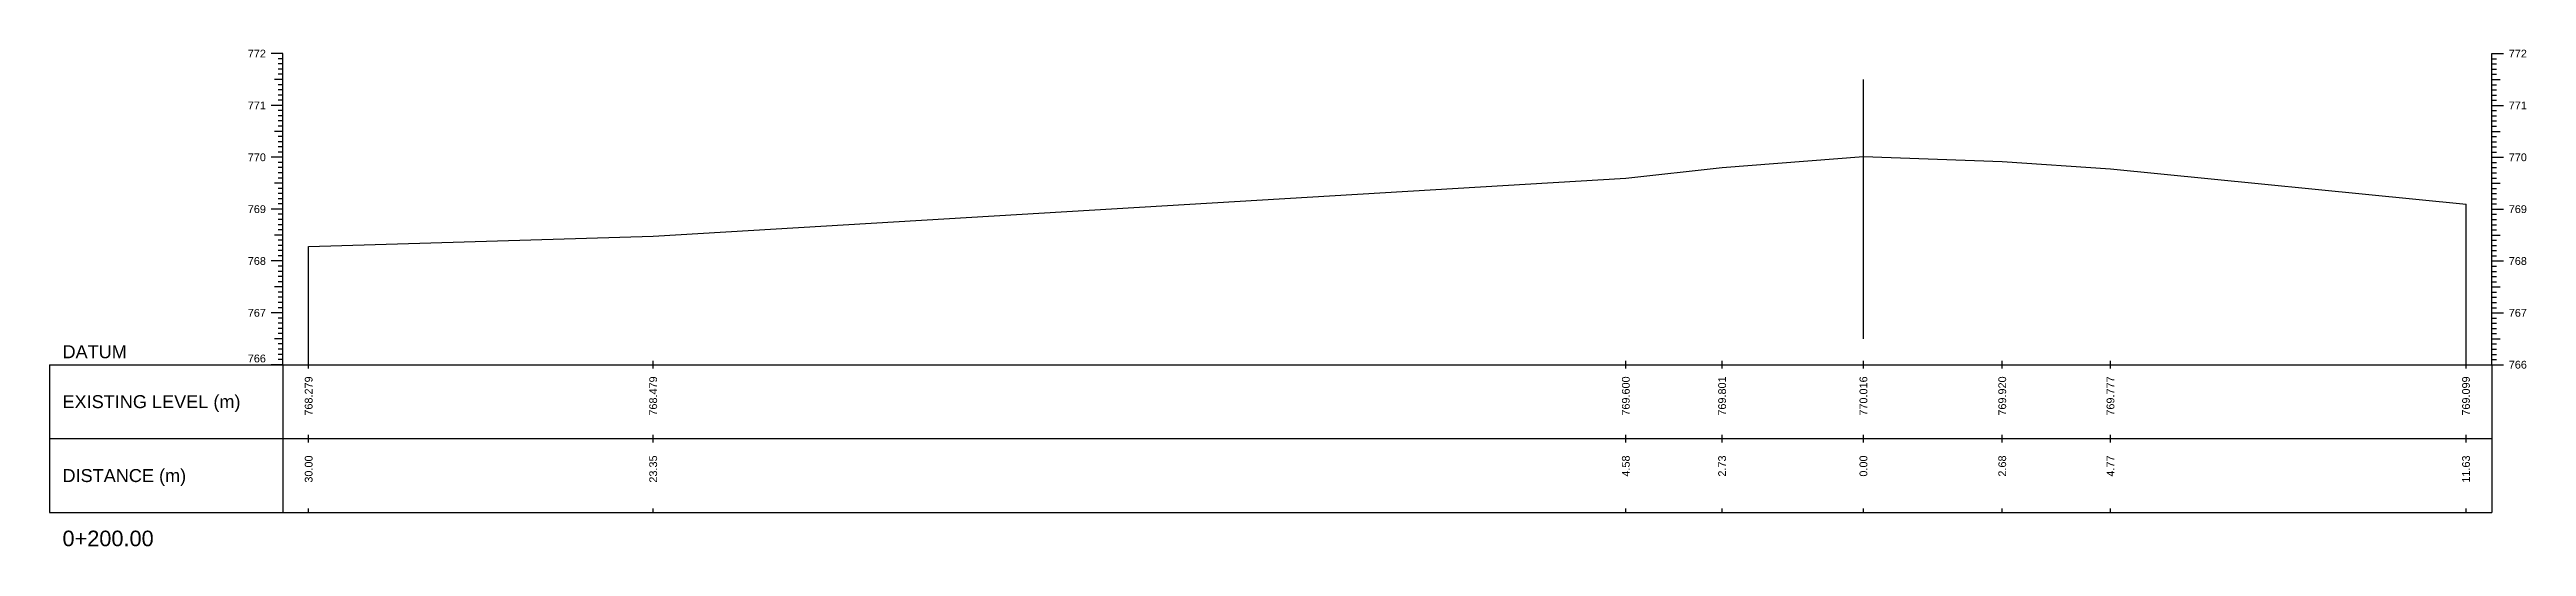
# Model space of a CAD drawing. Header units: millimetres. Extents: x 505 to 14020, y 627 to 6964.
# Drawn here: x 7845.6 to 8323.5, y 5292.4 to 5388.2 of the extents above; entities that cross this region are included whole.
import ezdxf
from ezdxf.enums import TextEntityAlignment as Align

# ---------------------------------------------------------------- set-up
doc = ezdxf.new("R2010")
doc.units = ezdxf.units.MM
for name, color, linetype in [('CL', 4, 'Continuous'), ('CS_Drawing', 7, 'Continuous'), ('GL', 3, 'Continuous')]:
    doc.layers.add(name, color=color, linetype=linetype)
doc.styles.get("Standard").update_dxf_attribs({"font": 'arial.ttf'})

msp = doc.modelspace()

# ---------------------------------------------------------------- texts
at = {"layer": 'CS_Drawing'}
for s, p in [('772', (7887.31, 5387.421)), ('771', (7887.31, 5377.421)), ('770', (7887.31, 5367.421)), ('769', (7887.31, 5357.421)), ('768', (7887.31, 5347.421)), ('767', (7887.31, 5337.421))]:
    msp.add_text(s, height=1.5, dxfattribs=at).set_placement(p, align=Align.MIDDLE_RIGHT)
for s, height, p in [('772', 1.5, (8320.084, 5387.421)), ('771', 1.5, (8320.084, 5377.421)), ('770', 1.5, (8320.084, 5367.421)), ('769', 1.5, (8320.084, 5357.421)), ('768', 1.5, (8320.084, 5347.421)), ('767', 1.5, (8320.084, 5337.421)), ('DATUM', 2.5, (7848.06, 5329.921)), ('766', 1.5, (8320.084, 5327.421)), ('766', 1.5, (8320.084, 5327.421)), ('EXISTING LEVEL (m)', 2.5, (7848.06, 5320.296)), ('DISTANCE (m)', 2.5, (7848.06, 5306.046)), ('0+200.00', 3, (7848.06, 5293.921))]:
    msp.add_text(s, height=height, dxfattribs=at).set_placement(p, align=Align.MIDDLE_LEFT)
msp.add_text('766', height=1.5, dxfattribs=at).set_placement((7887.31, 5327.871), align=Align.RIGHT)
for s, p in [('768.279', (7895.56, 5325.171)), ('768.479', (7962.037, 5325.171)), ('769.600', (8149.716, 5325.171)), ('769.801', (8168.289, 5325.171)), ('770.016', (8195.559, 5325.171)), ('769.920', (8222.349, 5325.171)), ('769.777', (8243.23, 5325.171)), ('769.099', (8311.834, 5325.171)), ('30.00', (7895.56, 5309.921)), ('23.35', (7962.037, 5309.921)), ('4.58', (8149.716, 5309.921)), ('2.73', (8168.289, 5309.921)), ('0.00', (8195.559, 5309.921)), ('2.68', (8222.349, 5309.921)), ('4.77', (8243.23, 5309.921)), ('11.63', (8311.834, 5309.921))]:
    msp.add_text(s, height=1.5, rotation=90, dxfattribs=at).set_placement(p, align=Align.MIDDLE_RIGHT)

# ---------------------------------------------------------------- linework, layer by layer
at = {"layer": 'CL', "ltscale": 10}
msp.add_line((8195.56, 5332.421), (8195.56, 5382.421), dxfattribs=at)
at = {"layer": 'CS_Drawing'}
for p, q in [((7890.56, 5387.421), (7888.31, 5387.421)), ((7890.56, 5387.421), (7888.985, 5387.421)), ((7890.56, 5387.421), (7889.66, 5387.421)), ((7890.56, 5386.421), (7889.66, 5386.421)), ((7890.56, 5327.421), (7890.56, 5387.421)), ((8316.834, 5387.421), (8319.084, 5387.421)), ((8316.834, 5387.421), (8318.409, 5387.421)), ((8316.834, 5387.421), (8317.734, 5387.421)), ((8316.834, 5327.421), (8316.834, 5387.421)), ((8316.834, 5386.421), (8317.734, 5386.421)), ((7890.56, 5382.421), (7888.985, 5382.421)), ((7890.56, 5385.421), (7889.66, 5385.421)), ((7890.56, 5384.421), (7889.66, 5384.421)), ((7890.56, 5383.421), (7889.66, 5383.421)), ((7890.56, 5382.421), (7889.66, 5382.421)), ((8316.834, 5385.421), (8317.734, 5385.421)), ((8316.834, 5384.421), (8317.734, 5384.421)), ((8316.834, 5383.421), (8317.734, 5383.421)), ((8316.834, 5382.421), (8318.409, 5382.421)), ((8316.834, 5382.421), (8317.734, 5382.421)), ((7890.56, 5377.421), (7888.31, 5377.421)), ((7890.56, 5377.421), (7888.985, 5377.421)), ((7890.56, 5381.421), (7889.66, 5381.421)), ((7890.56, 5380.421), (7889.66, 5380.421)), ((7890.56, 5379.421), (7889.66, 5379.421)), ((7890.56, 5378.421), (7889.66, 5378.421)), ((7890.56, 5377.421), (7889.66, 5377.421)), ((8316.834, 5381.421), (8317.734, 5381.421)), ((8316.834, 5380.421), (8317.734, 5380.421)), ((8316.834, 5379.421), (8317.734, 5379.421)), ((8316.834, 5378.421), (8317.734, 5378.421)), ((8316.834, 5377.421), (8319.084, 5377.421)), ((8316.834, 5377.421), (8318.409, 5377.421)), ((8316.834, 5377.421), (8317.734, 5377.421)), ((7890.56, 5372.421), (7888.985, 5372.421)), ((7890.56, 5376.421), (7889.66, 5376.421)), ((7890.56, 5375.421), (7889.66, 5375.421)), ((7890.56, 5374.421), (7889.66, 5374.421)), ((7890.56, 5373.421), (7889.66, 5373.421)), ((7890.56, 5372.421), (7889.66, 5372.421)), ((8316.834, 5376.421), (8317.734, 5376.421)), ((8316.834, 5375.421), (8317.734, 5375.421)), ((8316.834, 5374.421), (8317.734, 5374.421)), ((8316.834, 5373.421), (8317.734, 5373.421)), ((8316.834, 5372.421), (8318.409, 5372.421)), ((8316.834, 5372.421), (8317.734, 5372.421)), ((7890.56, 5367.421), (7888.31, 5367.421)), ((7890.56, 5367.421), (7888.985, 5367.421)), ((7890.56, 5371.421), (7889.66, 5371.421)), ((7890.56, 5370.421), (7889.66, 5370.421)), ((7890.56, 5369.421), (7889.66, 5369.421)), ((7890.56, 5368.421), (7889.66, 5368.421)), ((7890.56, 5367.421), (7889.66, 5367.421)), ((8316.834, 5371.421), (8317.734, 5371.421)), ((8316.834, 5370.421), (8317.734, 5370.421)), ((8316.834, 5369.421), (8317.734, 5369.421)), ((8316.834, 5368.421), (8317.734, 5368.421)), ((8316.834, 5367.421), (8319.084, 5367.421)), ((8316.834, 5367.421), (8318.409, 5367.421)), ((8316.834, 5367.421), (8317.734, 5367.421)), ((7890.56, 5366.421), (7889.66, 5366.421)), ((7890.56, 5365.421), (7889.66, 5365.421)), ((7890.56, 5364.421), (7889.66, 5364.421)), ((7890.56, 5363.421), (7889.66, 5363.421)), ((8316.834, 5366.421), (8317.734, 5366.421)), ((8316.834, 5365.421), (8317.734, 5365.421)), ((8316.834, 5364.421), (8317.734, 5364.421)), ((8316.834, 5363.421), (8317.734, 5363.421)), ((7890.56, 5362.421), (7888.985, 5362.421)), ((7890.56, 5362.421), (7889.66, 5362.421)), ((7890.56, 5361.421), (7889.66, 5361.421)), ((7890.56, 5360.421), (7889.66, 5360.421)), ((7890.56, 5359.421), (7889.66, 5359.421)), ((7890.56, 5358.421), (7889.66, 5358.421)), ((8311.834, 5327.421), (8311.834, 5358.411)), ((8316.834, 5362.421), (8318.409, 5362.421)), ((8316.834, 5362.421), (8317.734, 5362.421)), ((8316.834, 5361.421), (8317.734, 5361.421)), ((8316.834, 5360.421), (8317.734, 5360.421)), ((8316.834, 5359.421), (8317.734, 5359.421)), ((8316.834, 5358.421), (8317.734, 5358.421)), ((7890.56, 5357.421), (7888.31, 5357.421)), ((7890.56, 5357.421), (7888.985, 5357.421)), ((7890.56, 5357.421), (7889.66, 5357.421)), ((7890.56, 5356.421), (7889.66, 5356.421)), ((7890.56, 5355.421), (7889.66, 5355.421)), ((7890.56, 5354.421), (7889.66, 5354.421)), ((7890.56, 5353.421), (7889.66, 5353.421)), ((8316.834, 5357.421), (8319.084, 5357.421)), ((8316.834, 5357.421), (8318.409, 5357.421)), ((8316.834, 5357.421), (8317.734, 5357.421)), ((8316.834, 5356.421), (8317.734, 5356.421)), ((8316.834, 5355.421), (8317.734, 5355.421)), ((8316.834, 5354.421), (8317.734, 5354.421)), ((8316.834, 5353.421), (8317.734, 5353.421)), ((7890.56, 5352.421), (7888.985, 5352.421)), ((7890.56, 5352.421), (7889.66, 5352.421)), ((7890.56, 5351.421), (7889.66, 5351.421)), ((7890.56, 5350.421), (7889.66, 5350.421)), ((7890.56, 5349.421), (7889.66, 5349.421)), ((7890.56, 5348.421), (7889.66, 5348.421)), ((7895.56, 5327.421), (7895.56, 5350.211)), ((8316.834, 5352.421), (8318.409, 5352.421)), ((8316.834, 5352.421), (8317.734, 5352.421)), ((8316.834, 5351.421), (8317.734, 5351.421)), ((8316.834, 5350.421), (8317.734, 5350.421)), ((8316.834, 5349.421), (8317.734, 5349.421)), ((8316.834, 5348.421), (8317.734, 5348.421)), ((7890.56, 5347.421), (7888.31, 5347.421)), ((7890.56, 5347.421), (7888.985, 5347.421)), ((7890.56, 5347.421), (7889.66, 5347.421)), ((7890.56, 5346.421), (7889.66, 5346.421)), ((7890.56, 5345.421), (7889.66, 5345.421)), ((7890.56, 5344.421), (7889.66, 5344.421)), ((7890.56, 5343.421), (7889.66, 5343.421)), ((8316.834, 5347.421), (8319.084, 5347.421)), ((8316.834, 5347.421), (8318.409, 5347.421)), ((8316.834, 5347.421), (8317.734, 5347.421)), ((8316.834, 5346.421), (8317.734, 5346.421)), ((8316.834, 5345.421), (8317.734, 5345.421)), ((8316.834, 5344.421), (8317.734, 5344.421)), ((8316.834, 5343.421), (8317.734, 5343.421)), ((7890.56, 5342.421), (7888.985, 5342.421)), ((7890.56, 5342.421), (7889.66, 5342.421)), ((7890.56, 5341.421), (7889.66, 5341.421)), ((7890.56, 5340.421), (7889.66, 5340.421)), ((7890.56, 5339.421), (7889.66, 5339.421)), ((8316.834, 5342.421), (8318.409, 5342.421)), ((8316.834, 5342.421), (8317.734, 5342.421)), ((8316.834, 5341.421), (8317.734, 5341.421)), ((8316.834, 5340.421), (8317.734, 5340.421)), ((8316.834, 5339.421), (8317.734, 5339.421)), ((7890.56, 5337.421), (7888.31, 5337.421)), ((7890.56, 5337.421), (7888.985, 5337.421)), ((7890.56, 5338.421), (7889.66, 5338.421)), ((7890.56, 5337.421), (7889.66, 5337.421)), ((7890.56, 5336.421), (7889.66, 5336.421)), ((7890.56, 5335.421), (7889.66, 5335.421)), ((7890.56, 5334.421), (7889.66, 5334.421)), ((8316.834, 5338.421), (8317.734, 5338.421)), ((8316.834, 5337.421), (8319.084, 5337.421)), ((8316.834, 5337.421), (8318.409, 5337.421)), ((8316.834, 5337.421), (8317.734, 5337.421)), ((8316.834, 5336.421), (8317.734, 5336.421)), ((8316.834, 5335.421), (8317.734, 5335.421)), ((8316.834, 5334.421), (8317.734, 5334.421)), ((7890.56, 5332.421), (7888.985, 5332.421)), ((7890.56, 5333.421), (7889.66, 5333.421)), ((7890.56, 5332.421), (7889.66, 5332.421)), ((7890.56, 5331.421), (7889.66, 5331.421)), ((7890.56, 5330.421), (7889.66, 5330.421)), ((7890.56, 5329.421), (7889.66, 5329.421)), ((8316.834, 5333.421), (8317.734, 5333.421)), ((8316.834, 5332.421), (8318.409, 5332.421)), ((8316.834, 5332.421), (8317.734, 5332.421)), ((8316.834, 5331.421), (8317.734, 5331.421)), ((8316.834, 5330.421), (8317.734, 5330.421)), ((8316.834, 5329.421), (8317.734, 5329.421)), ((7845.56, 5327.421), (7890.56, 5327.421)), ((7845.56, 5327.421), (7845.56, 5298.921)), ((7890.56, 5327.421), (7888.31, 5327.421)), ((7890.56, 5327.421), (7888.985, 5327.421)), ((7890.56, 5328.421), (7889.66, 5328.421)), ((7890.56, 5327.421), (7889.66, 5327.421)), ((7890.56, 5327.421), (8316.834, 5327.421)), ((7890.56, 5327.421), (7890.56, 5298.921)), ((7895.56, 5326.671), (7895.56, 5328.171)), ((7962.037, 5326.671), (7962.037, 5328.171)), ((8149.716, 5326.671), (8149.716, 5328.171)), ((8168.289, 5326.671), (8168.289, 5328.171)), ((8195.559, 5326.671), (8195.559, 5328.171)), ((8222.349, 5326.671), (8222.349, 5328.171)), ((8243.23, 5326.671), (8243.23, 5328.171)), ((8311.834, 5326.671), (8311.834, 5328.171)), ((8316.834, 5328.421), (8317.734, 5328.421)), ((8316.834, 5327.421), (8319.084, 5327.421)), ((8316.834, 5327.421), (8318.409, 5327.421)), ((8316.834, 5327.421), (8317.734, 5327.421)), ((8316.834, 5327.421), (8316.834, 5298.921)), ((7845.56, 5313.171), (7890.56, 5313.171)), ((7890.56, 5313.171), (8316.834, 5313.171)), ((7890.56, 5313.171), (8316.834, 5313.171)), ((7895.56, 5312.421), (7895.56, 5313.921)), ((7962.037, 5312.421), (7962.037, 5313.921)), ((8149.716, 5312.421), (8149.716, 5313.921)), ((8168.289, 5312.421), (8168.289, 5313.921)), ((8195.559, 5312.421), (8195.559, 5313.921)), ((8222.349, 5312.421), (8222.349, 5313.921)), ((8243.23, 5312.421), (8243.23, 5313.921)), ((8311.834, 5312.421), (8311.834, 5313.921)), ((7845.56, 5298.921), (7890.56, 5298.921)), ((7890.56, 5298.921), (8316.834, 5298.921)), ((7895.56, 5298.921), (7895.56, 5299.671)), ((7962.037, 5298.921), (7962.037, 5299.671)), ((8149.716, 5298.921), (8149.716, 5299.671)), ((8168.289, 5298.921), (8168.289, 5299.671)), ((8195.559, 5298.921), (8195.559, 5299.671)), ((8222.349, 5298.921), (8222.349, 5299.671)), ((8243.23, 5298.921), (8243.23, 5299.671)), ((8311.834, 5298.921), (8311.834, 5299.671))]:
    msp.add_line(p, q, dxfattribs=at)
at = {"layer": 'GL'}
msp.add_lwpolyline([(7895.56, 5350.211), (7962.037, 5352.211), (8149.716, 5363.421), (8168.289, 5365.431), (8195.559, 5367.581), (8222.349, 5366.621), (8243.23, 5365.191), (8311.834, 5358.411)], dxfattribs=at)

msp.set_redraw_order([(e.dxf.handle, doc.entitydb.next_handle()) for e in msp.query("TEXT MTEXT ATTDEF DIMENSION ARC_DIMENSION")])  # texts and dimensions are drawn at this point

doc.saveas('drawing.dxf')
